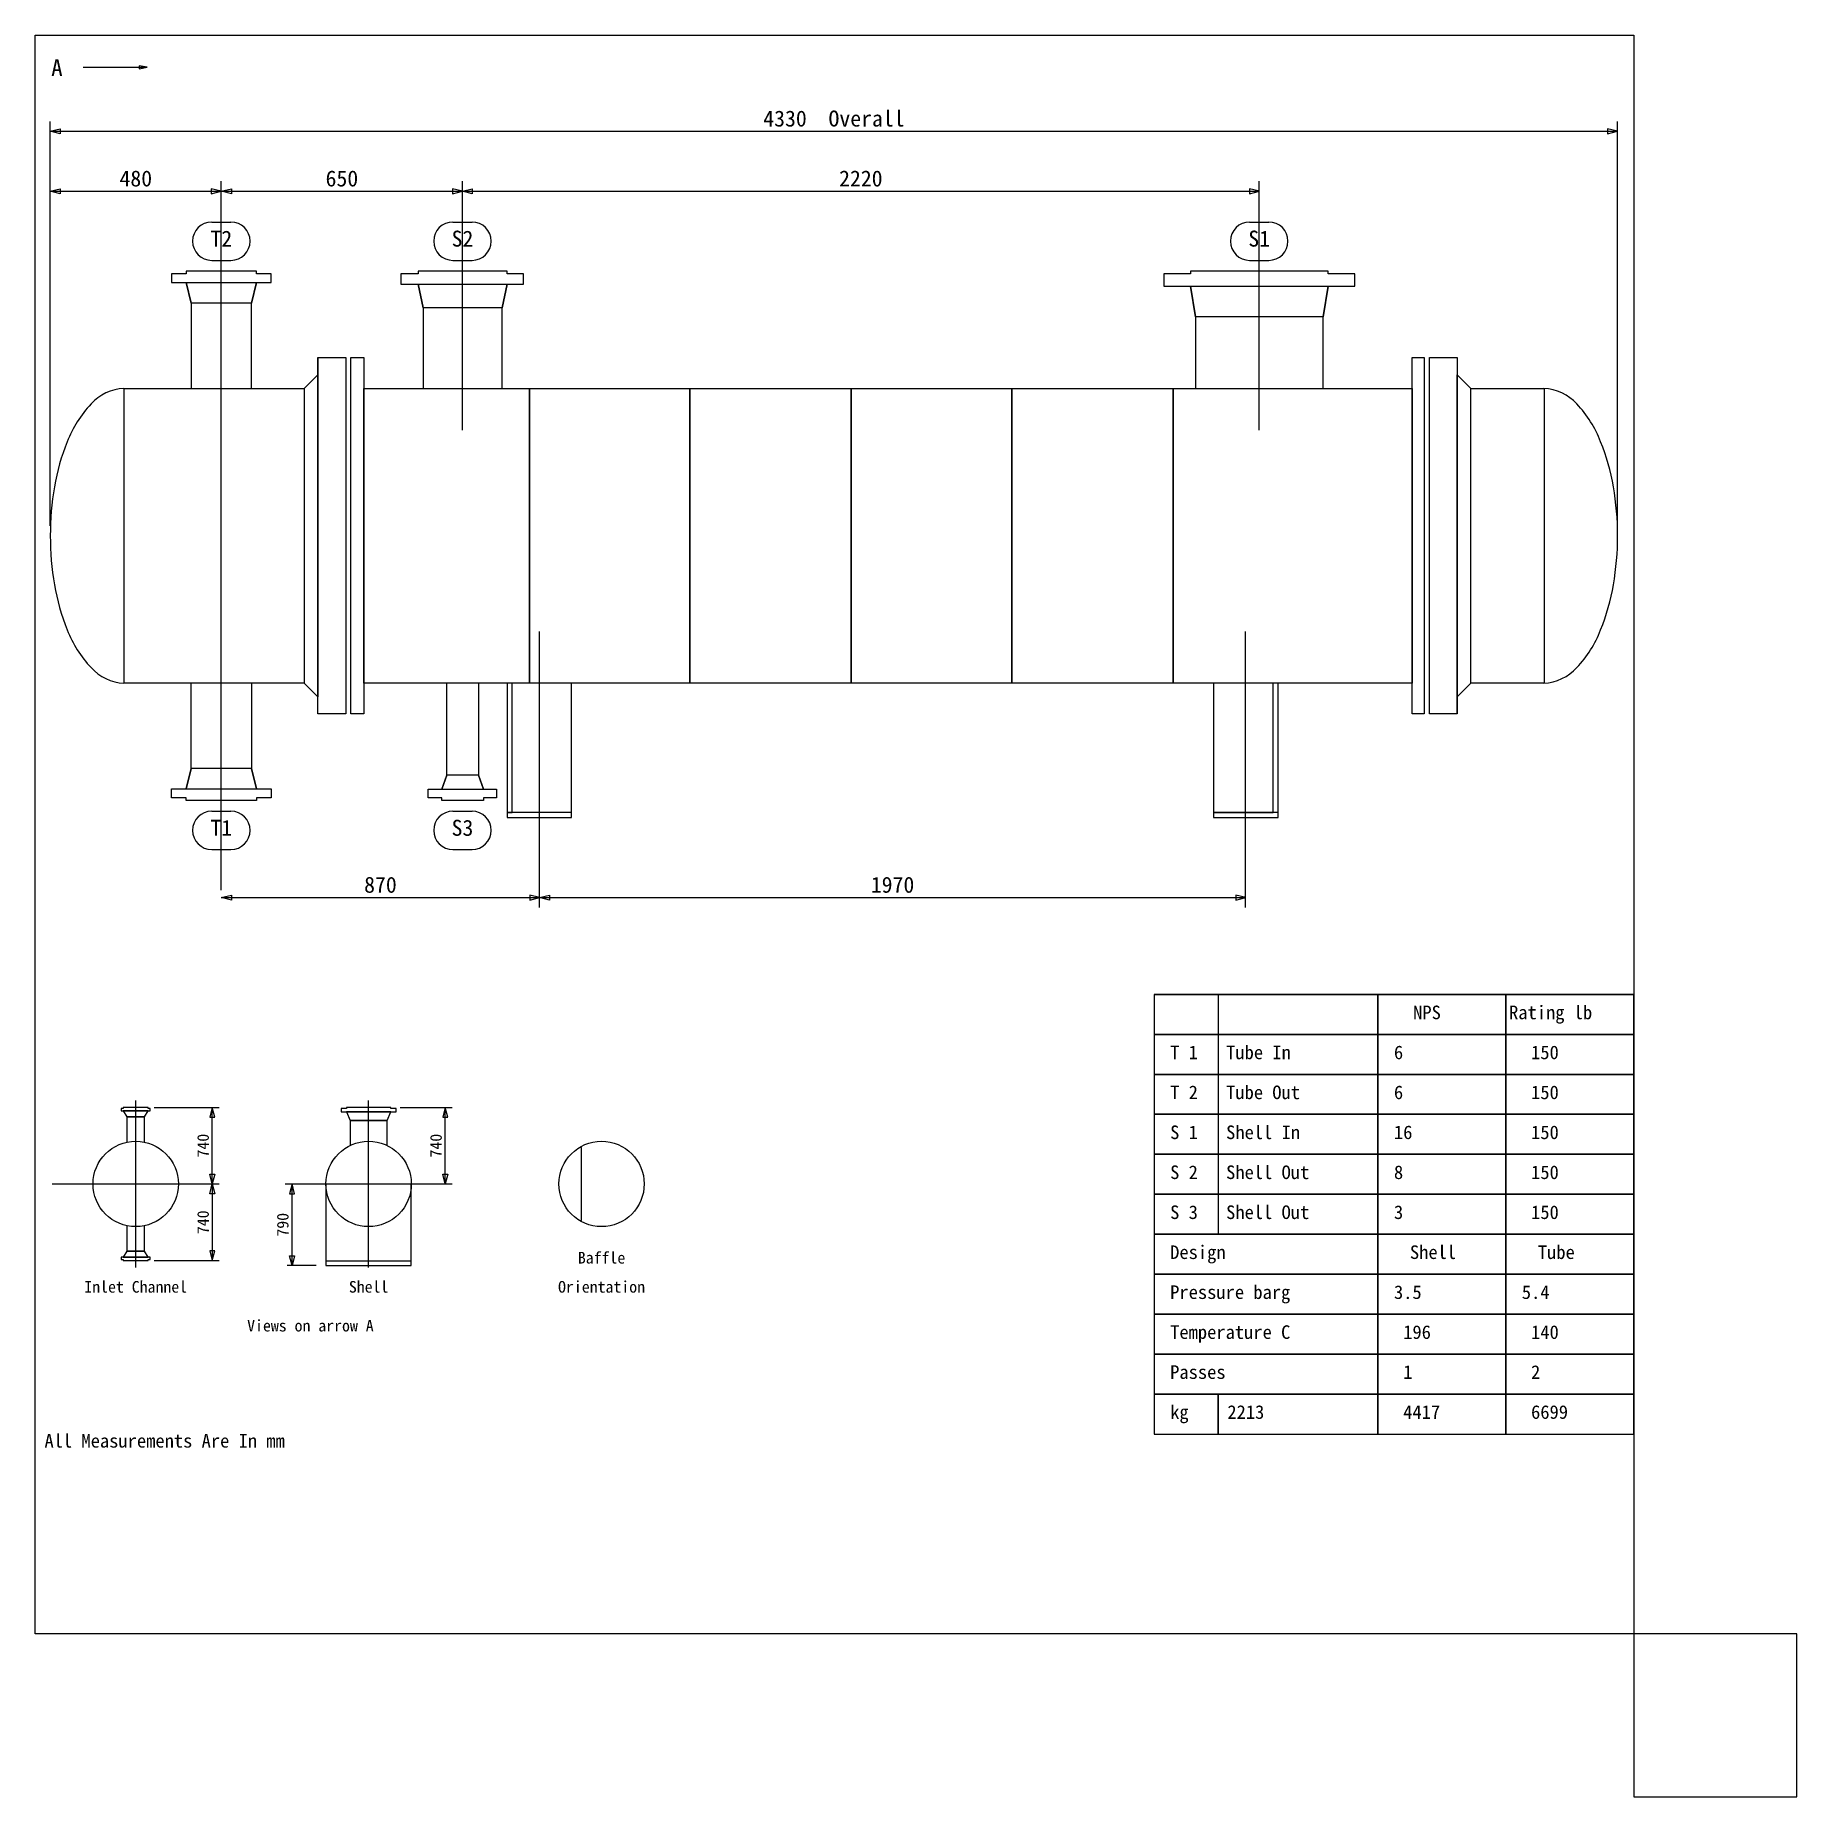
# Model space of a CAD drawing. Header units: millimetres. Extents: x -3006 to 2296, y -71 to 9552.
# Drawn here: x -1926 to -845, y 1990 to 3070 of the extents above; entities that cross this region are included whole.
import ezdxf
from ezdxf.enums import TextEntityAlignment as Align

# ---------------------------------------------------------------- set-up
doc = ezdxf.new("R2010")
doc.units = ezdxf.units.MM
for name, color, linetype in [('1', 7, 'Continuous'), ('11', 7, 'Continuous'), ('12', 7, 'Continuous'), ('2', 7, 'Continuous'), ('7', 7, 'Continuous'), ('8', 7, 'Continuous')]:
    doc.layers.add(name, color=color, linetype=linetype)

msp = doc.modelspace()

# ---------------------------------------------------------------- texts
at = {"layer": '1'}
msp.add_text('A', height=10.294, dxfattribs=at).set_placement((-1915.807, 3055.2), align=Align.TOP_LEFT)
for s, height, p in [('4330  Overall', 9.80392, (-1435.745, 3011.034)), ('480', 9.8039, (-1863.924, 2974.286)), ('650', 9.8039, (-1737.526, 2974.286)), ('2220', 9.8039, (-1419.251, 2974.286)), ('T2', 9.8039, (-1811.474, 2937.377)), ('S2', 9.8039, (-1663.579, 2937.377)), ('S1', 9.8039, (-1174.922, 2937.377)), ('T1', 9.8039, (-1811.474, 2576.014)), ('S3', 9.8039, (-1663.579, 2576.014)), ('870', 9.8039, (-1713.885, 2541.093)), ('1970', 9.8039, (-1399.788, 2541.093))]:
    msp.add_text(s, height=height, dxfattribs=at).set_placement(p, align=Align.BOTTOM_CENTER)
for s, p in [('740', (-1816.988, 2388.916)), ('740', (-1674.131, 2388.916)), ('740', (-1816.988, 2341.933)), ('790', (-1768.127, 2340.405))]:
    msp.add_text(s, height=7.1301, rotation=90, dxfattribs=at).set_placement(p, align=Align.BOTTOM_CENTER)
for s, height, p in [('Baffle', 7.1301, (-1578.272, 2323.758)), ('Inlet Channel', 7.13012, (-1863.986, 2305.901)), ('Shell', 7.1301, (-1721.129, 2305.901)), ('Orientation', 7.13012, (-1578.272, 2305.901)), ('Views on arrow A', 7.13012, (-1756.843, 2282.091))]:
    msp.add_text(s, height=height, dxfattribs=at).set_placement(p, align=Align.TOP_CENTER)
at = {"layer": '12'}
for s, height, p in [('NPS', 8.3333, (-1080.513, 2474.808)), ('Rating lb', 8.3333, (-1021.689, 2474.808)), ('T 1', 8.3333, (-1229.532, 2450.298)), ('Tube In', 8.3333, (-1195.219, 2450.298)), ('6', 8.333, (-1092.277, 2450.298)), (' 150', 8.3333, (-1013.846, 2450.298)), ('T 2', 8.3333, (-1229.532, 2425.789)), ('Tube Out', 8.3333, (-1195.219, 2425.789)), ('6', 8.333, (-1092.277, 2425.789)), (' 150', 8.3333, (-1013.846, 2425.789)), ('S 1', 8.3333, (-1229.532, 2401.279)), ('Shell In', 8.3333, (-1195.219, 2401.279)), ('16', 8.3333, (-1092.277, 2401.279)), (' 150', 8.3333, (-1013.846, 2401.279)), ('S 2', 8.3333, (-1229.532, 2376.769)), ('Shell Out', 8.3333, (-1195.219, 2376.769)), ('8', 8.333, (-1092.277, 2376.769)), (' 150', 8.3333, (-1013.846, 2376.769)), ('S 3', 8.3333, (-1229.532, 2352.259)), ('Shell Out', 8.3333, (-1195.219, 2352.259)), ('3', 8.333, (-1092.277, 2352.259)), (' 150', 8.3333, (-1013.846, 2352.259)), ('Design', 8.3333, (-1229.532, 2327.749)), ('Shell', 8.3333, (-1082.473, 2327.749)), ('Tube', 8.3333, (-1004.042, 2327.749)), ('Pressure barg', 8.33333, (-1229.532, 2303.24)), ('3.5', 8.3333, (-1092.277, 2303.24)), ('5.4', 8.3333, (-1013.846, 2303.24)), ('Temperature C', 8.33333, (-1229.532, 2278.73)), (' 196', 8.3333, (-1092.277, 2278.73)), (' 140', 8.3333, (-1013.846, 2278.73)), ('Passes', 8.3333, (-1229.532, 2254.22)), (' 1', 8.3333, (-1092.277, 2254.22)), (' 2', 8.3333, (-1013.846, 2254.22)), ('kg', 8.3333, (-1229.532, 2229.71)), (' 2213', 8.3333, (-1200.121, 2229.71)), (' 4417', 8.3333, (-1092.277, 2229.71)), (' 6699', 8.3333, (-1013.846, 2229.71)), (' All Measurements Are In mm', 8.33333, (-1925.611, 2212.063))]:
    msp.add_text(s, height=height, dxfattribs=at).set_placement(p, align=Align.TOP_LEFT)

# ---------------------------------------------------------------- linework, layer by layer
msp.add_line((-1861.885, 3049.318), (-1856.983, 3050.299))
at = {"color": 1}
msp.add_lwpolyline([(-945.219, 1989.58), (-845.219, 1989.58), (-845.219, 2089.58), (-945.219, 2089.58)], close=True, dxfattribs=at)
at = {"layer": '1'}
for p, q in [((-1896.199, 3050.299), (-1856.983, 3050.299)), ((-1916.374, 2769.095), (-1916.374, 3017.162)), ((-955.115, 2769.095), (-955.115, 3017.162)), ((-1811.474, 2545.521), (-1811.474, 2980.414)), ((-1811.474, 2878.394), (-1811.474, 2980.414)), ((-1663.579, 2827.74), (-1663.579, 2980.414)), ((-1174.922, 2827.74), (-1174.922, 2980.414)), ((-1817.356, 2955.414), (-1805.591, 2955.414)), ((-1669.461, 2955.414), (-1657.697, 2955.414)), ((-1180.805, 2955.414), (-1169.04, 2955.414)), ((-1817.356, 2931.884), (-1805.591, 2931.884)), ((-1669.461, 2931.884), (-1657.697, 2931.884)), ((-1180.805, 2931.884), (-1169.04, 2931.884)), ((-1616.297, 2534.965), (-1616.297, 2704.323)), ((-1183.279, 2534.965), (-1183.279, 2704.323)), ((-1817.356, 2594.051), (-1805.591, 2594.051)), ((-1669.461, 2594.051), (-1657.697, 2594.051)), ((-1817.356, 2570.521), (-1805.591, 2570.521)), ((-1669.461, 2570.521), (-1657.697, 2570.521)), ((-1863.986, 2314.26), (-1863.986, 2416.59)), ((-1852.724, 2412.407), (-1812.821, 2412.407)), ((-1721.129, 2314.26), (-1721.129, 2416.59)), ((-1701.782, 2412.407), (-1669.964, 2412.407)), ((-1915.151, 2365.425), (-1812.821, 2365.425)), ((-1772.294, 2365.425), (-1669.964, 2365.425)), ((-1852.724, 2318.442), (-1812.821, 2318.442)), ((-1753.246, 2315.386), (-1771.103, 2315.386))]:
    msp.add_line(p, q, dxfattribs=at)
for points in [[(-1856.983, 3050.299), (-1861.885, 3051.279), (-1861.885, 3049.318)], [(-1916.374, 3011.034), (-1910.216, 3012.574), (-1910.216, 3009.495), (-1916.374, 3011.034), (-955.115, 3011.034), (-961.273, 3012.574), (-961.273, 3009.495), (-955.115, 3011.034)], [(-1916.374, 2974.308), (-1910.216, 2975.848), (-1910.216, 2972.769), (-1916.374, 2974.308), (-1811.474, 2974.308), (-1817.631, 2975.848), (-1817.631, 2972.769), (-1811.474, 2974.308)], [(-1811.474, 2974.308), (-1805.316, 2975.848), (-1805.316, 2972.769), (-1811.474, 2974.308), (-1663.469, 2974.308), (-1669.627, 2975.848), (-1669.627, 2972.769), (-1663.469, 2974.308)], [(-1663.469, 2974.308), (-1657.531, 2975.848), (-1657.531, 2972.769), (-1663.469, 2974.308), (-1174.812, 2974.308), (-1180.97, 2975.848), (-1180.97, 2972.769), (-1174.812, 2974.308)], [(-1811.474, 2541.071), (-1805.316, 2542.61), (-1805.316, 2539.531), (-1811.474, 2541.071), (-1616.407, 2541.071), (-1622.345, 2542.61), (-1622.345, 2539.531), (-1616.407, 2541.071)], [(-1616.407, 2541.071), (-1610.249, 2542.61), (-1610.249, 2539.531), (-1616.407, 2541.071), (-1183.169, 2541.071), (-1189.327, 2542.61), (-1189.327, 2539.531), (-1183.169, 2541.071)], [(-1817.004, 2365.425), (-1818.532, 2371.409), (-1815.476, 2371.409), (-1817.004, 2365.425), (-1817.004, 2412.407), (-1818.532, 2406.423), (-1815.476, 2406.423), (-1817.004, 2412.407)], [(-1674.146, 2365.425), (-1675.674, 2371.409), (-1672.619, 2371.409), (-1674.146, 2365.425), (-1674.146, 2412.407), (-1675.674, 2406.423), (-1672.619, 2406.423), (-1674.146, 2412.407)], [(-1817.004, 2365.425), (-1815.476, 2359.44), (-1818.532, 2359.44), (-1817.004, 2365.425), (-1817.004, 2318.442), (-1815.476, 2324.426), (-1818.532, 2324.426), (-1817.004, 2318.442)], [(-1768.111, 2315.386), (-1769.639, 2321.371), (-1766.583, 2321.371), (-1768.111, 2315.386), (-1768.111, 2365.425), (-1769.639, 2359.44), (-1766.583, 2359.44), (-1768.111, 2365.425)]]:
    msp.add_lwpolyline(points, dxfattribs=at)
for centre, start, end in [((-1817.356, 2943.649), 90, 270), ((-1805.591, 2943.649), 270, 90), ((-1669.461, 2943.649), 90, 270), ((-1657.697, 2943.649), 270, 90), ((-1180.805, 2943.649), 90, 270), ((-1169.04, 2943.649), 270, 90), ((-1817.356, 2582.286), 90, 270), ((-1805.591, 2582.286), 270, 90), ((-1669.461, 2582.286), 90, 270), ((-1657.697, 2582.286), 270, 90)]:
    msp.add_arc(centre, 11.765, start, end, dxfattribs=at)
at = {"layer": '11'}
for points in [[(-1925.611, 3069.972), (-945.219, 3069.972), (-945.219, 2089.58), (-1925.611, 2089.58), (-1925.611, 3069.972)], [(-1239.336, 2481.671), (-945.219, 2481.671), (-1239.336, 2481.671), (-1239.336, 2457.161), (-945.219, 2457.161), (-1239.336, 2457.161), (-1239.336, 2432.651), (-945.219, 2432.651), (-1239.336, 2432.651), (-1239.336, 2408.142), (-945.219, 2408.142), (-1239.336, 2408.142), (-1239.336, 2383.632), (-945.219, 2383.632), (-1239.336, 2383.632), (-1239.336, 2359.122), (-945.219, 2359.122), (-1239.336, 2359.122), (-1239.336, 2334.612), (-945.219, 2334.612), (-1239.336, 2334.612), (-1239.336, 2310.102), (-945.219, 2310.102), (-1239.336, 2310.102), (-1239.336, 2285.593), (-945.219, 2285.593), (-1239.336, 2285.593), (-1239.336, 2261.083), (-945.219, 2261.083), (-1239.336, 2261.083), (-1239.336, 2236.573), (-945.219, 2236.573), (-1239.336, 2236.573), (-1239.336, 2212.063), (-1200.121, 2212.063), (-1200.121, 2236.573), (-1200.121, 2212.063), (-1102.081, 2212.063), (-1102.081, 2481.671), (-1102.081, 2212.063), (-1023.65, 2212.063), (-1023.65, 2481.671), (-1023.65, 2212.063), (-945.219, 2212.063), (-945.219, 2481.671), (-1200.121, 2481.671), (-1200.121, 2334.612)]]:
    msp.add_lwpolyline(points, dxfattribs=at)
at = {"layer": '2'}
for p, q in [((-1871.181, 2853.354), (-1871.181, 2853.354)), ((-1000.308, 2853.354), (-1000.308, 2853.354)), ((-1871.181, 2672.581), (-1871.181, 2672.581)), ((-1000.308, 2672.581), (-1000.308, 2672.581)), ((-1590.495, 2343.085), (-1590.495, 2387.764)), ((-1747.294, 2365.425), (-1747.294, 2315.386)), ((-1694.964, 2315.386), (-1694.964, 2365.425)), ((-1747.294, 2318.363), (-1694.964, 2318.363)), ((-1747.294, 2315.386), (-1694.964, 2315.386))]:
    msp.add_line(p, q, dxfattribs=at)
for points in [[(-1793, 2853.354), (-1793, 2905.694), (-1789.922, 2918.229), (-1780.905, 2918.229), (-1780.905, 2923.727), (-1789.922, 2923.727), (-1789.922, 2925.267), (-1833.025, 2925.267), (-1833.025, 2923.727), (-1842.042, 2923.727), (-1842.042, 2918.229), (-1833.025, 2918.229), (-1789.922, 2918.229), (-1793, 2905.694), (-1829.947, 2905.694), (-1833.025, 2918.229), (-1829.947, 2905.694), (-1829.947, 2853.354)], [(-1639.278, 2853.354), (-1639.278, 2902.835), (-1636.199, 2917.35), (-1626.083, 2917.35), (-1626.083, 2923.727), (-1636.199, 2923.727), (-1636.199, 2925.267), (-1690.739, 2925.267), (-1690.739, 2923.727), (-1701.295, 2923.727), (-1701.295, 2917.35), (-1690.739, 2917.35), (-1636.199, 2917.35), (-1639.278, 2902.835), (-1687.66, 2902.835), (-1690.739, 2917.35), (-1687.66, 2902.835), (-1687.66, 2853.354)], [(-1135.667, 2853.354), (-1135.667, 2897.337), (-1132.588, 2916.03), (-1116.314, 2916.03), (-1116.314, 2923.727), (-1132.588, 2923.727), (-1132.588, 2925.267), (-1217.037, 2925.267), (-1217.037, 2923.727), (-1233.311, 2923.727), (-1233.311, 2916.03), (-1217.037, 2916.03), (-1132.588, 2916.03), (-1135.667, 2897.337), (-1213.958, 2897.337), (-1217.037, 2916.03), (-1213.958, 2897.337), (-1213.958, 2853.354)], [(-1760.673, 2853.354), (-1752.316, 2861.71), (-1752.316, 2872.267), (-1735.162, 2872.267), (-1735.162, 2653.669), (-1752.316, 2653.669), (-1752.316, 2872.267), (-1752.316, 2664.225), (-1760.673, 2672.581)], [(-1732.083, 2872.267), (-1724.166, 2872.267), (-1724.166, 2653.669), (-1732.083, 2653.669), (-1732.083, 2872.267)], [(-1081.128, 2872.267), (-1073.65, 2872.267), (-1073.65, 2653.669), (-1081.128, 2653.669), (-1081.128, 2872.267)], [(-1045.061, 2672.581), (-1053.418, 2664.225), (-1053.418, 2653.669), (-1070.572, 2653.669), (-1070.572, 2872.267), (-1053.418, 2872.267), (-1053.418, 2653.669), (-1053.418, 2861.71), (-1045.061, 2853.354)], [(-1871.071, 2853.354), (-1760.673, 2853.354), (-1760.673, 2672.581), (-1871.071, 2672.581), (-1871.071, 2853.354)], [(-1724.166, 2853.354), (-1081.128, 2853.354), (-1081.128, 2672.581), (-1724.166, 2672.581), (-1724.166, 2853.354)], [(-1045.061, 2853.354), (-1000.198, 2853.354), (-1000.198, 2672.581), (-1045.061, 2672.581), (-1045.061, 2853.354)], [(-1793, 2672.581), (-1793, 2620.241), (-1789.922, 2607.706), (-1780.905, 2607.706), (-1780.905, 2602.208), (-1789.922, 2602.208), (-1789.922, 2600.668), (-1833.025, 2600.668), (-1833.025, 2602.208), (-1842.042, 2602.208), (-1842.042, 2607.706), (-1833.025, 2607.706), (-1789.922, 2607.706), (-1793, 2620.241), (-1829.947, 2620.241), (-1833.025, 2607.706), (-1829.947, 2620.241), (-1829.947, 2672.581)], [(-1653.793, 2672.581), (-1653.793, 2616.063), (-1650.714, 2607.486), (-1642.797, 2607.486), (-1642.797, 2602.208), (-1650.714, 2602.208), (-1650.714, 2600.668), (-1676.224, 2600.668), (-1676.224, 2602.208), (-1684.581, 2602.208), (-1684.581, 2607.486), (-1676.224, 2607.486), (-1650.714, 2607.486), (-1653.793, 2616.063), (-1673.145, 2616.063), (-1676.224, 2607.486), (-1673.145, 2616.063), (-1673.145, 2672.581)], [(-1596.614, 2590.112), (-1596.614, 2672.581), (-1636.199, 2672.581), (-1636.199, 2590.112), (-1596.614, 2590.112), (-1596.614, 2593.191), (-1636.199, 2593.191), (-1633.12, 2593.191), (-1633.12, 2672.581)], [(-1163.377, 2590.112), (-1163.377, 2672.581), (-1202.962, 2672.581), (-1202.962, 2590.112), (-1163.377, 2590.112), (-1163.377, 2593.191), (-1202.962, 2593.191), (-1166.456, 2593.191), (-1166.456, 2672.581)], [(-1858.638, 2391.017), (-1858.638, 2406.677), (-1856.347, 2410.242), (-1855.073, 2410.242), (-1855.073, 2411.77), (-1856.347, 2411.77), (-1856.347, 2412.407), (-1871.625, 2412.407), (-1871.625, 2411.77), (-1872.899, 2411.77), (-1872.899, 2410.242), (-1871.625, 2410.242), (-1856.347, 2410.242), (-1871.625, 2410.242), (-1869.334, 2406.677), (-1858.638, 2406.677), (-1869.334, 2406.677), (-1869.334, 2391.017)], [(-1709.797, 2388.979), (-1709.797, 2404.386), (-1707.505, 2409.606), (-1704.195, 2409.606), (-1704.195, 2411.77), (-1707.505, 2411.77), (-1707.505, 2412.407), (-1734.753, 2412.407), (-1734.753, 2411.77), (-1738.063, 2411.77), (-1738.063, 2409.606), (-1734.753, 2409.606), (-1707.505, 2409.606), (-1734.753, 2409.606), (-1732.461, 2404.386), (-1709.797, 2404.386), (-1732.461, 2404.386), (-1732.461, 2388.979)], [(-1869.334, 2339.833), (-1869.334, 2324.172), (-1871.625, 2320.607), (-1872.899, 2320.607), (-1872.899, 2319.079), (-1871.625, 2319.079), (-1871.625, 2318.442), (-1856.347, 2318.442), (-1856.347, 2319.079), (-1855.073, 2319.079), (-1855.073, 2320.607), (-1856.347, 2320.607), (-1871.625, 2320.607), (-1856.347, 2320.607), (-1858.638, 2324.172), (-1869.334, 2324.172), (-1858.638, 2324.172), (-1858.638, 2339.833)]]:
    msp.add_lwpolyline(points, dxfattribs=at)
for points in [[(-1871.181, 2853.354, 0.1989124), (-1891.392, 2843.811, 0.09849141), (-1905.983, 2820.63, 0.05459569), (-1913.802, 2793.028, 0.04366094), (-1916.374, 2762.968, 0.04366094), (-1913.802, 2732.907, 0.05459569), (-1905.983, 2705.306, 0.09849141), (-1891.392, 2682.124, 0.1989124), (-1871.181, 2672.581, 0.1989124)], [(-1000.308, 2672.581, 0.1989124), (-980.097, 2682.124, 0.09849141), (-965.506, 2705.306, 0.05459569), (-957.688, 2732.907, 0.04366094), (-955.115, 2762.968, 0.04366094), (-957.688, 2793.028, 0.05459569), (-965.506, 2820.63, 0.09849141), (-980.097, 2843.811, 0.1989124), (-1000.308, 2853.354, 0.1989124)]]:
    msp.add_lwpolyline(points, format="xyb", dxfattribs=at)
for centre in [(-1863.986, 2365.425), (-1721.129, 2365.425), (-1578.272, 2365.425)]:
    msp.add_circle(centre, 26.165, dxfattribs=at)
at = {"layer": '7'}
for points in [[(-1622.564, 2853.354), (-1622.564, 2853.354), (-1622.564, 2672.581), (-1622.564, 2672.581), (-1622.564, 2853.354)], [(-1425.079, 2853.354), (-1425.079, 2853.354), (-1425.079, 2672.581), (-1425.079, 2672.581), (-1425.079, 2853.354)], [(-1227.593, 2853.354), (-1227.593, 2853.354), (-1227.593, 2672.581), (-1227.593, 2672.581), (-1227.593, 2853.354)]]:
    msp.add_lwpolyline(points, dxfattribs=at)
at = {"layer": '8'}
for points in [[(-1524.041, 2853.354), (-1524.041, 2853.354), (-1524.041, 2672.581), (-1524.041, 2672.581), (-1524.041, 2853.354)], [(-1326.556, 2853.354), (-1326.556, 2853.354), (-1326.556, 2672.581), (-1326.556, 2672.581), (-1326.556, 2853.354)]]:
    msp.add_lwpolyline(points, dxfattribs=at)

msp.set_redraw_order([(e.dxf.handle, doc.entitydb.next_handle()) for e in msp.query("TEXT MTEXT ATTDEF DIMENSION ARC_DIMENSION")])  # texts and dimensions are drawn at this point

doc.saveas('drawing.dxf')
